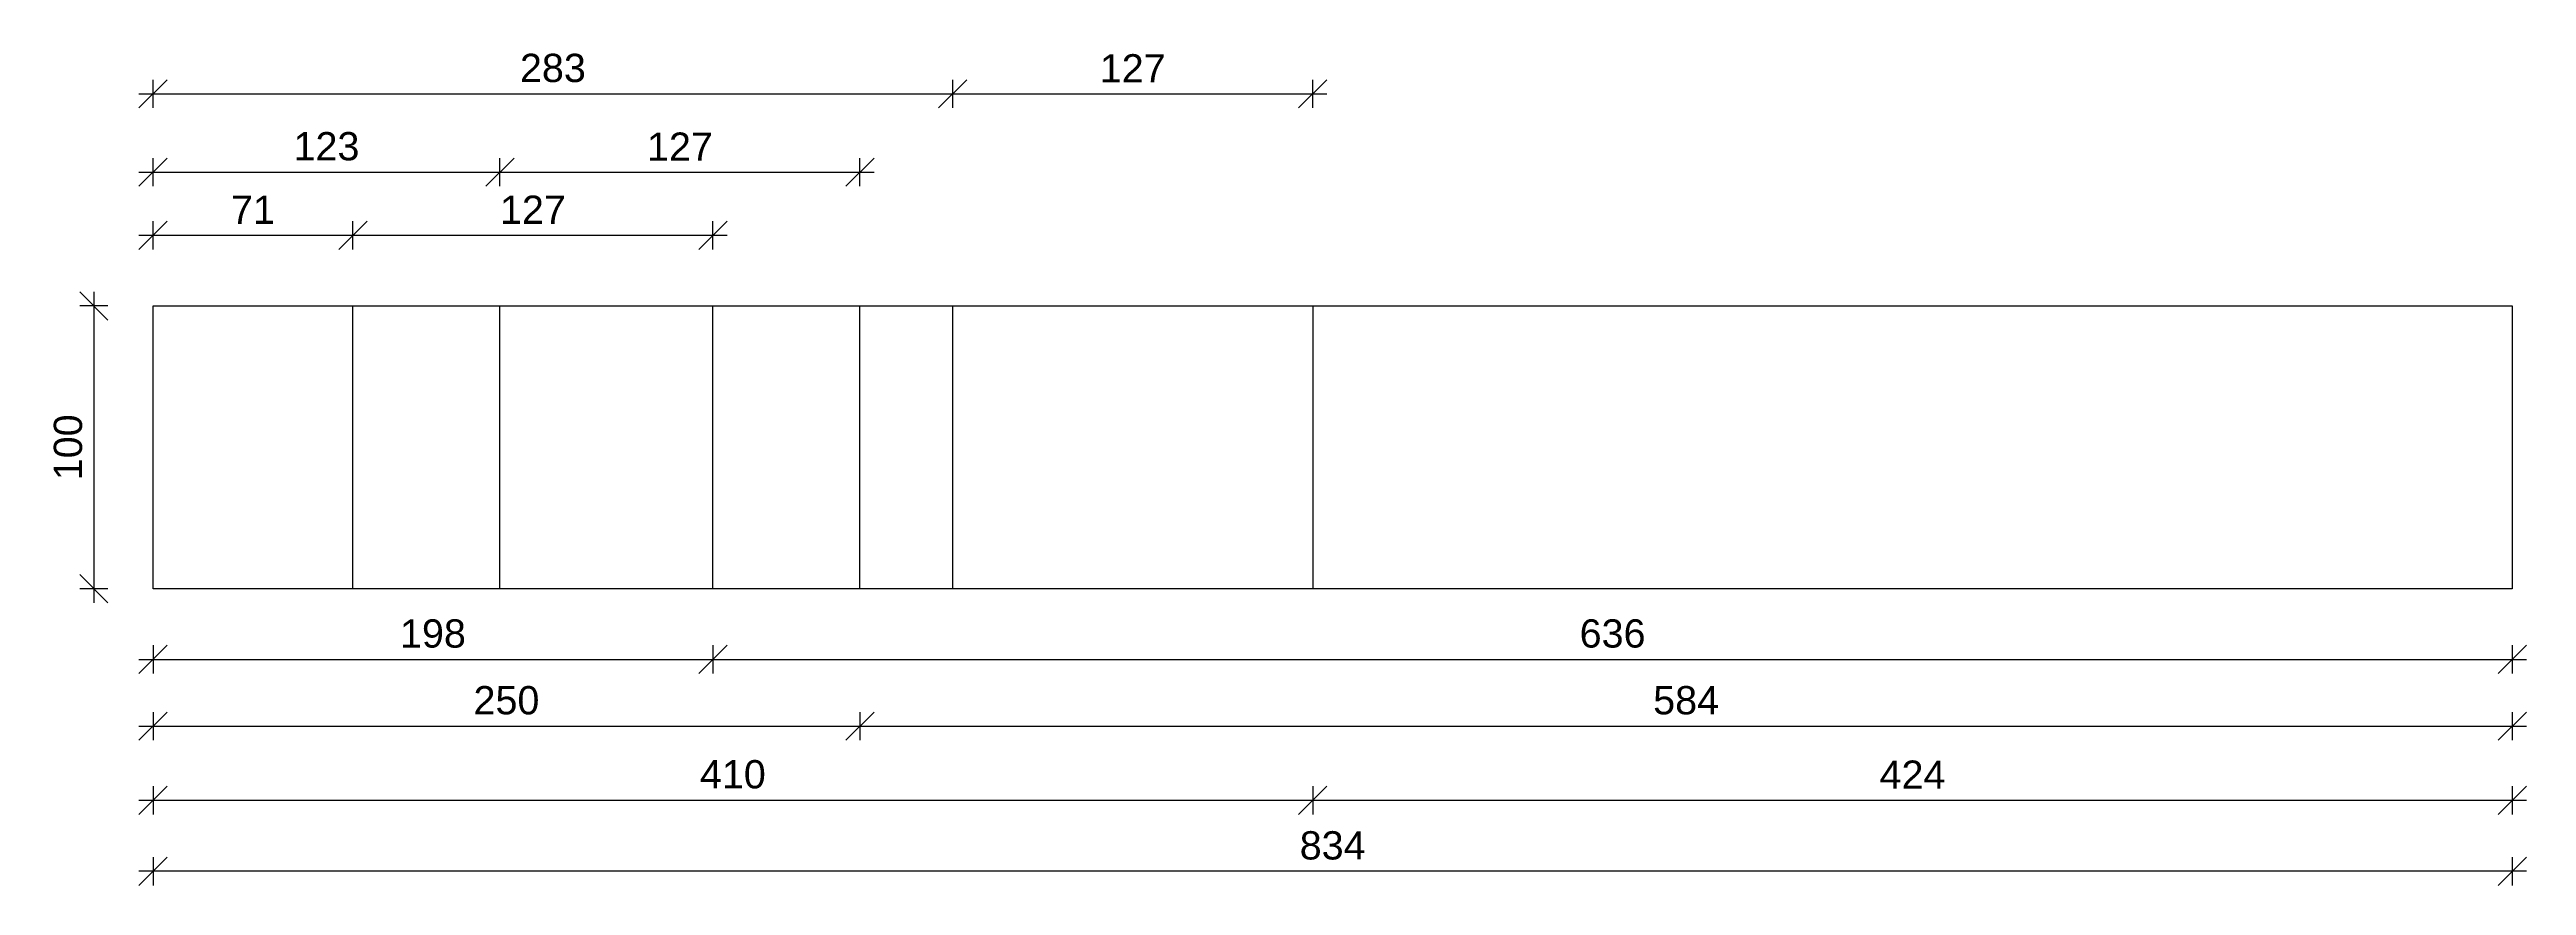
# Model space of a CAD drawing. Header units: millimetres. Extents: x 14254 to 34166, y 4312 to 8625.
# Drawn here: x 14254 to 15130, y 7694 to 7989 of the extents above; entities that cross this region are included whole.
import ezdxf

# ---------------------------------------------------------------- set-up
doc = ezdxf.new("R2010")
doc.units = ezdxf.units.MM
doc.layers.get('0').update_dxf_attribs({"lineweight": 25})
doc.layers.add('Mållinje (Afsætning af mål)', color=4, linetype='Continuous', lineweight=9)
doc.layers.add('Tyk fuldstregslinje (Optegning)', color=7, linetype='Continuous', lineweight=30)
doc.styles.add('Annotative', font='arial.ttf')
doc.dimstyles.new('Annotative', dxfattribs={"dimscale": 0, "dimtxt": 2.5, "dimasz": 2.5, "dimexe": 1.25, "dimexo": 1, "dimgap": 1, "dimtad": 1, "dimdec": 0, "dimzin": 0, "dimtxsty": 'Annotative', "dimblk": 'OBLIQUE', "dimcen": 1, "dimdle": 1.25, "dimadec": 0, "dimazin": 0, "dimtfac": 1, "dimtdec": 0, "dimtofl": 0, "dimtmove": 0, "dimatfit": 3, "dimfxl": 1.25, "dimfxlon": 1, "dimtolj": 1, "dimtzin": 0, "dimarcsym": 0})

msp = doc.modelspace()

# ---------------------------------------------------------------- blocks, each defined once
blk = doc.blocks.new('_Oblique')
at = {"color": 0, "linetype": 'ByBlock', "lineweight": -2}
blk.add_line((-0.5, -0.5), (0.5, 0.5), dxfattribs=at)
blk = doc.blocks.new('*D23')
at = {"layer": 'Defpoints', "color": 0, "transparency": 16777216}
for p in [(14361.42, 7923.83), (14290.71, 7898.83), (14361.42, 7898.83)]:
    blk.add_point(p, dxfattribs=at)
at = {"layer": 'Mållinje (Afsætning af mål)', "color": 0, "lineweight": -2, "transparency": 16777216}
for p, q in [((14290.71, 7918.83), (14290.71, 7928.83)), ((14361.42, 7918.83), (14361.42, 7928.83)), ((14285.71, 7923.83), (14366.42, 7923.83))]:
    blk.add_line(p, q, dxfattribs=at)
at = {"layer": 'Mållinje (Afsætning af mål)', "color": 0, "lineweight": -2, "transparency": 16777216, "xscale": 10, "yscale": 10, "zscale": 10, "rotation": 180}
blk.add_blockref('_Oblique', (14290.71, 7923.83), dxfattribs=at)
at = {"layer": 'Mållinje (Afsætning af mål)', "color": 0, "lineweight": -2, "transparency": 16777216, "xscale": 10, "yscale": 10, "zscale": 10}
blk.add_blockref('_Oblique', (14361.42, 7923.83), dxfattribs=at)
at = {"layer": 'Mållinje (Afsætning af mål)', "color": 0, "transparency": 16777216, "insert": (14326.06, 7932.85), "char_height": 10, "attachment_point": 5, "style": 'Annotative'}
blk.add_mtext('\\A1;71', dxfattribs=at)
blk = doc.blocks.new('*D24')
at = {"layer": 'Defpoints', "color": 0, "transparency": 16777216}
for p in [(14488.71, 7923.83), (14361.42, 7898.83), (14488.71, 7898.83)]:
    blk.add_point(p, dxfattribs=at)
at = {"layer": 'Mållinje (Afsætning af mål)', "color": 0, "lineweight": -2, "transparency": 16777216}
for p, q in [((14361.42, 7918.83), (14361.42, 7928.83)), ((14488.71, 7918.83), (14488.71, 7928.83)), ((14356.42, 7923.83), (14493.71, 7923.83))]:
    blk.add_line(p, q, dxfattribs=at)
at = {"layer": 'Mållinje (Afsætning af mål)', "color": 0, "lineweight": -2, "transparency": 16777216, "xscale": 10, "yscale": 10, "zscale": 10, "rotation": 180}
blk.add_blockref('_Oblique', (14361.42, 7923.83), dxfattribs=at)
at = {"layer": 'Mållinje (Afsætning af mål)', "color": 0, "lineweight": -2, "transparency": 16777216, "xscale": 10, "yscale": 10, "zscale": 10}
blk.add_blockref('_Oblique', (14488.71, 7923.83), dxfattribs=at)
at = {"layer": 'Mållinje (Afsætning af mål)', "color": 0, "transparency": 16777216, "insert": (14425.06, 7932.85), "char_height": 10, "attachment_point": 5, "style": 'Annotative'}
blk.add_mtext('\\A1;127', dxfattribs=at)
blk = doc.blocks.new('*D25')
at = {"layer": 'Defpoints', "color": 0, "transparency": 16777216}
for p in [(14413.42, 7946.13), (14290.71, 7898.83), (14413.42, 7898.83)]:
    blk.add_point(p, dxfattribs=at)
at = {"layer": 'Mållinje (Afsætning af mål)', "color": 0, "lineweight": -2, "transparency": 16777216}
for p, q in [((14285.71, 7946.13), (14418.42, 7946.13)), ((14290.71, 7941.13), (14290.71, 7951.13)), ((14413.42, 7941.13), (14413.42, 7951.13))]:
    blk.add_line(p, q, dxfattribs=at)
at = {"layer": 'Mållinje (Afsætning af mål)', "color": 0, "lineweight": -2, "transparency": 16777216, "xscale": 10, "yscale": 10, "zscale": 10, "rotation": 180}
blk.add_blockref('_Oblique', (14290.71, 7946.13), dxfattribs=at)
at = {"layer": 'Mållinje (Afsætning af mål)', "color": 0, "lineweight": -2, "transparency": 16777216, "xscale": 10, "yscale": 10, "zscale": 10}
blk.add_blockref('_Oblique', (14413.42, 7946.13), dxfattribs=at)
at = {"layer": 'Mållinje (Afsætning af mål)', "color": 0, "transparency": 16777216, "insert": (14352.06, 7955.24), "char_height": 10, "attachment_point": 5, "style": 'Annotative'}
blk.add_mtext('\\A1;123', dxfattribs=at)
blk = doc.blocks.new('*D26')
at = {"layer": 'Defpoints', "color": 0, "transparency": 16777216}
for p in [(14540.71, 7946.13), (14413.42, 7898.83), (14540.71, 7898.83)]:
    blk.add_point(p, dxfattribs=at)
at = {"layer": 'Mållinje (Afsætning af mål)', "color": 0, "lineweight": -2, "transparency": 16777216}
for p, q in [((14408.42, 7946.13), (14545.71, 7946.13)), ((14413.42, 7941.13), (14413.42, 7951.13)), ((14540.71, 7941.13), (14540.71, 7951.13))]:
    blk.add_line(p, q, dxfattribs=at)
at = {"layer": 'Mållinje (Afsætning af mål)', "color": 0, "lineweight": -2, "transparency": 16777216, "xscale": 10, "yscale": 10, "zscale": 10, "rotation": 180}
blk.add_blockref('_Oblique', (14413.42, 7946.13), dxfattribs=at)
at = {"layer": 'Mållinje (Afsætning af mål)', "color": 0, "lineweight": -2, "transparency": 16777216, "xscale": 10, "yscale": 10, "zscale": 10}
blk.add_blockref('_Oblique', (14540.71, 7946.13), dxfattribs=at)
at = {"layer": 'Mållinje (Afsætning af mål)', "color": 0, "transparency": 16777216, "insert": (14477.06, 7955.15), "char_height": 10, "attachment_point": 5, "style": 'Annotative'}
blk.add_mtext('\\A1;127', dxfattribs=at)
blk = doc.blocks.new('*D27')
at = {"layer": 'Defpoints', "color": 0, "transparency": 16777216}
for p in [(14573.55, 7973.83), (14290.71, 7898.83), (14573.55, 7898.83)]:
    blk.add_point(p, dxfattribs=at)
at = {"layer": 'Mållinje (Afsætning af mål)', "color": 0, "lineweight": -2, "transparency": 16777216}
for p, q in [((14285.71, 7973.83), (14578.55, 7973.83)), ((14290.71, 7968.83), (14290.71, 7978.83)), ((14573.55, 7968.83), (14573.55, 7978.83))]:
    blk.add_line(p, q, dxfattribs=at)
at = {"layer": 'Mållinje (Afsætning af mål)', "color": 0, "lineweight": -2, "transparency": 16777216, "xscale": 10, "yscale": 10, "zscale": 10, "rotation": 180}
blk.add_blockref('_Oblique', (14290.71, 7973.83), dxfattribs=at)
at = {"layer": 'Mållinje (Afsætning af mål)', "color": 0, "lineweight": -2, "transparency": 16777216, "xscale": 10, "yscale": 10, "zscale": 10}
blk.add_blockref('_Oblique', (14573.55, 7973.83), dxfattribs=at)
at = {"layer": 'Mållinje (Afsætning af mål)', "color": 0, "transparency": 16777216, "insert": (14432.13, 7982.93), "char_height": 10, "attachment_point": 5, "style": 'Annotative'}
blk.add_mtext('\\A1;283', dxfattribs=at)
blk = doc.blocks.new('*D28')
at = {"layer": 'Defpoints', "color": 0, "transparency": 16777216}
for p in [(14700.84, 7973.83), (14573.55, 7898.83), (14700.84, 7898.83)]:
    blk.add_point(p, dxfattribs=at)
at = {"layer": 'Mållinje (Afsætning af mål)', "color": 0, "lineweight": -2, "transparency": 16777216}
for p, q in [((14568.55, 7973.83), (14705.84, 7973.83)), ((14573.55, 7968.83), (14573.55, 7978.83)), ((14700.84, 7968.83), (14700.84, 7978.83))]:
    blk.add_line(p, q, dxfattribs=at)
at = {"layer": 'Mållinje (Afsætning af mål)', "color": 0, "lineweight": -2, "transparency": 16777216, "xscale": 10, "yscale": 10, "zscale": 10, "rotation": 180}
blk.add_blockref('_Oblique', (14573.55, 7973.83), dxfattribs=at)
at = {"layer": 'Mållinje (Afsætning af mål)', "color": 0, "lineweight": -2, "transparency": 16777216, "xscale": 10, "yscale": 10, "zscale": 10}
blk.add_blockref('_Oblique', (14700.84, 7973.83), dxfattribs=at)
at = {"layer": 'Mållinje (Afsætning af mål)', "color": 0, "transparency": 16777216, "insert": (14637.19, 7982.85), "char_height": 10, "attachment_point": 5, "style": 'Annotative'}
blk.add_mtext('\\A1;127', dxfattribs=at)
blk = doc.blocks.new('*D29')
at = {"layer": 'Defpoints', "color": 0, "transparency": 16777216}
for p in [(14290.71, 7798.83), (14488.71, 7798.83), (14488.71, 7773.83)]:
    blk.add_point(p, dxfattribs=at)
at = {"layer": 'Mållinje (Afsætning af mål)', "color": 0, "lineweight": -2, "transparency": 16777216}
for p, q in [((14290.71, 7778.83), (14290.71, 7768.83)), ((14488.71, 7778.83), (14488.71, 7768.83)), ((14285.71, 7773.83), (14493.71, 7773.83))]:
    blk.add_line(p, q, dxfattribs=at)
at = {"layer": 'Mållinje (Afsætning af mål)', "color": 0, "lineweight": -2, "transparency": 16777216, "xscale": 10, "yscale": 10, "zscale": 10, "rotation": 180}
blk.add_blockref('_Oblique', (14290.71, 7773.83), dxfattribs=at)
at = {"layer": 'Mållinje (Afsætning af mål)', "color": 0, "lineweight": -2, "transparency": 16777216, "xscale": 10, "yscale": 10, "zscale": 10}
blk.add_blockref('_Oblique', (14488.71, 7773.83), dxfattribs=at)
at = {"layer": 'Mållinje (Afsætning af mål)', "color": 0, "transparency": 16777216, "insert": (14389.71, 7782.93), "char_height": 10, "attachment_point": 5, "style": 'Annotative'}
blk.add_mtext('\\A1;198', dxfattribs=at)
blk = doc.blocks.new('*D30')
at = {"layer": 'Defpoints', "color": 0, "transparency": 16777216}
for p in [(14290.71, 7798.83), (14540.71, 7798.83), (14540.71, 7750.22)]:
    blk.add_point(p, dxfattribs=at)
at = {"layer": 'Mållinje (Afsætning af mål)', "color": 0, "lineweight": -2, "transparency": 16777216}
for p, q in [((14290.71, 7755.22), (14290.71, 7745.22)), ((14540.71, 7755.22), (14540.71, 7745.22)), ((14285.71, 7750.22), (14545.71, 7750.22))]:
    blk.add_line(p, q, dxfattribs=at)
at = {"layer": 'Mållinje (Afsætning af mål)', "color": 0, "lineweight": -2, "transparency": 16777216, "xscale": 10, "yscale": 10, "zscale": 10, "rotation": 180}
blk.add_blockref('_Oblique', (14290.71, 7750.22), dxfattribs=at)
at = {"layer": 'Mållinje (Afsætning af mål)', "color": 0, "lineweight": -2, "transparency": 16777216, "xscale": 10, "yscale": 10, "zscale": 10}
blk.add_blockref('_Oblique', (14540.71, 7750.22), dxfattribs=at)
at = {"layer": 'Mållinje (Afsætning af mål)', "color": 0, "transparency": 16777216, "insert": (14415.71, 7759.33), "char_height": 10, "attachment_point": 5, "style": 'Annotative'}
blk.add_mtext('\\A1;250', dxfattribs=at)
blk = doc.blocks.new('*D31')
at = {"layer": 'Defpoints', "color": 0, "transparency": 16777216}
for p in [(14290.71, 7798.83), (14700.84, 7798.83), (14700.84, 7724.04)]:
    blk.add_point(p, dxfattribs=at)
at = {"layer": 'Mållinje (Afsætning af mål)', "color": 0, "lineweight": -2, "transparency": 16777216}
for p, q in [((14290.71, 7729.04), (14290.71, 7719.04)), ((14700.84, 7729.04), (14700.84, 7719.04)), ((14285.71, 7724.04), (14705.84, 7724.04))]:
    blk.add_line(p, q, dxfattribs=at)
at = {"layer": 'Mållinje (Afsætning af mål)', "color": 0, "lineweight": -2, "transparency": 16777216, "xscale": 10, "yscale": 10, "zscale": 10, "rotation": 180}
blk.add_blockref('_Oblique', (14290.71, 7724.04), dxfattribs=at)
at = {"layer": 'Mållinje (Afsætning af mål)', "color": 0, "lineweight": -2, "transparency": 16777216, "xscale": 10, "yscale": 10, "zscale": 10}
blk.add_blockref('_Oblique', (14700.84, 7724.04), dxfattribs=at)
at = {"layer": 'Mållinje (Afsætning af mål)', "color": 0, "transparency": 16777216, "insert": (14495.77, 7733.15), "char_height": 10, "attachment_point": 5, "style": 'Annotative'}
blk.add_mtext('\\A1;410', dxfattribs=at)
blk = doc.blocks.new('*D32')
at = {"layer": 'Defpoints', "color": 0, "transparency": 16777216}
for p in [(14700.84, 7798.83), (15125.1, 7798.83), (15125.1, 7724.04)]:
    blk.add_point(p, dxfattribs=at)
at = {"layer": 'Mållinje (Afsætning af mål)', "color": 0, "lineweight": -2, "transparency": 16777216}
for p, q in [((14700.84, 7729.04), (14700.84, 7719.04)), ((15125.1, 7729.04), (15125.1, 7719.04)), ((14695.84, 7724.04), (15130.1, 7724.04))]:
    blk.add_line(p, q, dxfattribs=at)
at = {"layer": 'Mållinje (Afsætning af mål)', "color": 0, "lineweight": -2, "transparency": 16777216, "xscale": 10, "yscale": 10, "zscale": 10, "rotation": 180}
blk.add_blockref('_Oblique', (14700.84, 7724.04), dxfattribs=at)
at = {"layer": 'Mållinje (Afsætning af mål)', "color": 0, "lineweight": -2, "transparency": 16777216, "xscale": 10, "yscale": 10, "zscale": 10}
blk.add_blockref('_Oblique', (15125.1, 7724.04), dxfattribs=at)
at = {"layer": 'Mållinje (Afsætning af mål)', "color": 0, "transparency": 16777216, "insert": (14912.97, 7733.07), "char_height": 10, "attachment_point": 5, "style": 'Annotative'}
blk.add_mtext('\\A1;424', dxfattribs=at)
blk = doc.blocks.new('*D33')
at = {"layer": 'Defpoints', "color": 0, "transparency": 16777216}
for p in [(14290.71, 7798.83), (15125.1, 7798.83), (14290.71, 7698.89)]:
    blk.add_point(p, dxfattribs=at)
at = {"layer": 'Mållinje (Afsætning af mål)', "color": 0, "lineweight": -2, "transparency": 16777216}
for p, q in [((14290.71, 7703.89), (14290.71, 7693.89)), ((15125.1, 7703.89), (15125.1, 7693.89)), ((15130.1, 7698.89), (14285.71, 7698.89))]:
    blk.add_line(p, q, dxfattribs=at)
at = {"layer": 'Mållinje (Afsætning af mål)', "color": 0, "lineweight": -2, "transparency": 16777216, "xscale": 10, "yscale": 10, "zscale": 10, "rotation": 180}
blk.add_blockref('_Oblique', (14290.71, 7698.89), dxfattribs=at)
at = {"layer": 'Mållinje (Afsætning af mål)', "color": 0, "lineweight": -2, "transparency": 16777216, "xscale": 10, "yscale": 10, "zscale": 10}
blk.add_blockref('_Oblique', (15125.1, 7698.89), dxfattribs=at)
at = {"layer": 'Mållinje (Afsætning af mål)', "color": 0, "transparency": 16777216, "insert": (14707.9, 7708), "char_height": 10, "attachment_point": 5, "style": 'Annotative'}
blk.add_mtext('\\A1;834', dxfattribs=at)
blk = doc.blocks.new('*D34')
at = {"layer": 'Defpoints', "color": 0, "transparency": 16777216}
for p in [(14540.71, 7798.83), (15125.1, 7798.83), (15125.1, 7750.22)]:
    blk.add_point(p, dxfattribs=at)
at = {"layer": 'Mållinje (Afsætning af mål)', "color": 0, "lineweight": -2, "transparency": 16777216}
for p, q in [((14540.71, 7755.22), (14540.71, 7745.22)), ((15125.1, 7755.22), (15125.1, 7745.22)), ((14535.71, 7750.22), (15130.1, 7750.22))]:
    blk.add_line(p, q, dxfattribs=at)
at = {"layer": 'Mållinje (Afsætning af mål)', "color": 0, "lineweight": -2, "transparency": 16777216, "xscale": 10, "yscale": 10, "zscale": 10, "rotation": 180}
blk.add_blockref('_Oblique', (14540.71, 7750.22), dxfattribs=at)
at = {"layer": 'Mållinje (Afsætning af mål)', "color": 0, "lineweight": -2, "transparency": 16777216, "xscale": 10, "yscale": 10, "zscale": 10}
blk.add_blockref('_Oblique', (15125.1, 7750.22), dxfattribs=at)
at = {"layer": 'Mållinje (Afsætning af mål)', "color": 0, "transparency": 16777216, "insert": (14832.9, 7759.33), "char_height": 10, "attachment_point": 5, "style": 'Annotative'}
blk.add_mtext('\\A1;584', dxfattribs=at)
blk = doc.blocks.new('*D35')
at = {"layer": 'Defpoints', "color": 0, "transparency": 16777216}
for p in [(14488.71, 7798.83), (15125.1, 7798.83), (15125.1, 7773.83)]:
    blk.add_point(p, dxfattribs=at)
at = {"layer": 'Mållinje (Afsætning af mål)', "color": 0, "lineweight": -2, "transparency": 16777216}
for p, q in [((14488.71, 7778.83), (14488.71, 7768.83)), ((15125.1, 7778.83), (15125.1, 7768.83)), ((14483.71, 7773.83), (15130.1, 7773.83))]:
    blk.add_line(p, q, dxfattribs=at)
at = {"layer": 'Mållinje (Afsætning af mål)', "color": 0, "lineweight": -2, "transparency": 16777216, "xscale": 10, "yscale": 10, "zscale": 10, "rotation": 180}
blk.add_blockref('_Oblique', (14488.71, 7773.83), dxfattribs=at)
at = {"layer": 'Mållinje (Afsætning af mål)', "color": 0, "lineweight": -2, "transparency": 16777216, "xscale": 10, "yscale": 10, "zscale": 10}
blk.add_blockref('_Oblique', (15125.1, 7773.83), dxfattribs=at)
at = {"layer": 'Mållinje (Afsætning af mål)', "color": 0, "transparency": 16777216, "insert": (14806.9, 7782.94), "char_height": 10, "attachment_point": 5, "style": 'Annotative'}
blk.add_mtext('\\A1;636', dxfattribs=at)
blk = doc.blocks.new('*D36')
at = {"layer": 'Defpoints', "color": 0, "transparency": 16777216}
for p in [(14290.71, 7898.83), (14269.79, 7798.83), (14290.71, 7798.83)]:
    blk.add_point(p, dxfattribs=at)
at = {"layer": 'Mållinje (Afsætning af mål)', "color": 0, "lineweight": -2, "transparency": 16777216}
for p, q in [((14269.79, 7903.83), (14269.79, 7793.83)), ((14274.79, 7898.83), (14264.79, 7898.83)), ((14274.79, 7798.83), (14264.79, 7798.83))]:
    blk.add_line(p, q, dxfattribs=at)
at = {"layer": 'Mållinje (Afsætning af mål)', "color": 0, "lineweight": -2, "transparency": 16777216, "xscale": 10, "yscale": 10, "zscale": 10}
for p, rotation in [((14269.79, 7898.83), 90), ((14269.79, 7798.83), 270)]:
    blk.add_blockref('_Oblique', p, dxfattribs=dict(at, rotation=rotation))
at = {"layer": 'Mållinje (Afsætning af mål)', "color": 0, "transparency": 16777216, "insert": (14260.68, 7848.83), "char_height": 10, "attachment_point": 5, "rotation": 90, "style": 'Annotative'}
blk.add_mtext('\\A1;100', dxfattribs=at)

# ---------------------------------------------------------------- dimensions: what is measured, and where the dimension line sits
at = {"layer": 'Mållinje (Afsætning af mål)'}
for p1, p2, distance, picture, middle in [((14290.71, 7898.83), (14573.55, 7898.83), 75, '*D27', (14432.13, 7982.93)), ((14573.55, 7898.83), (14700.84, 7898.83), 75, '*D28', (14637.19, 7982.85)), ((14290.71, 7898.83), (14413.42, 7898.83), 47.31, '*D25', (14352.06, 7955.24)), ((14413.42, 7898.83), (14540.71, 7898.83), 47.31, '*D26', (14477.06, 7955.15)), ((14290.71, 7898.83), (14361.42, 7898.83), 25, '*D23', (14326.06, 7932.85)), ((14361.42, 7898.83), (14488.71, 7898.83), 25, '*D24', (14425.06, 7932.85)), ((14290.71, 7898.83), (14290.71, 7798.83), -20.92, '*D36', (14260.68, 7848.83)), ((14290.71, 7798.83), (14488.71, 7798.83), -25, '*D29', (14389.71, 7782.93)), ((14290.71, 7798.83), (14540.71, 7798.83), -48.6, '*D30', (14415.71, 7759.33)), ((14290.71, 7798.83), (14700.84, 7798.83), -74.78, '*D31', (14495.77, 7733.15)), ((15125.1, 7798.83), (14290.71, 7798.83), 99.94, '*D33', (14707.9, 7708)), ((14488.71, 7798.83), (15125.1, 7798.83), -25, '*D35', (14806.9, 7782.94)), ((14540.71, 7798.83), (15125.1, 7798.83), -48.6, '*D34', (14832.9, 7759.33)), ((14700.84, 7798.83), (15125.1, 7798.83), -74.78, '*D32', (14912.97, 7733.07))]:
    dim = msp.add_aligned_dim(p1=p1, p2=p2, distance=distance, dimstyle='Annotative', dxfattribs=at)
    dim.commit()
    dim.dimension.update_dxf_attribs({"geometry": picture, "text_midpoint": middle})

# ---------------------------------------------------------------- linework, layer by layer
at = {"layer": 'Tyk fuldstregslinje (Optegning)'}
for p, q in [((14290.71, 7798.83), (14290.71, 7898.83)), ((14290.71, 7898.83), (15125.1, 7898.83)), ((15125.1, 7898.83), (15125.1, 7798.83)), ((15125.1, 7798.83), (14290.71, 7798.83))]:
    msp.add_line(p, q, dxfattribs=at)
at = {"layer": 'Tyk fuldstregslinje (Optegning)', "color": 1}
for p, q in [((14361.42, 7798.83), (14361.42, 7898.83)), ((14488.71, 7798.83), (14488.71, 7898.83))]:
    msp.add_line(p, q, dxfattribs=at)
at = {"layer": 'Tyk fuldstregslinje (Optegning)', "color": 5}
for p, q in [((14413.42, 7798.83), (14413.42, 7898.83)), ((14540.71, 7798.83), (14540.71, 7898.83))]:
    msp.add_line(p, q, dxfattribs=at)
at = {"layer": 'Tyk fuldstregslinje (Optegning)', "color": 3}
for p, q in [((14573.55, 7798.83), (14573.55, 7898.83)), ((14700.84, 7898.83), (14700.84, 7798.83))]:
    msp.add_line(p, q, dxfattribs=at)

msp.set_redraw_order([(e.dxf.handle, doc.entitydb.next_handle()) for e in msp.query("TEXT MTEXT ATTDEF DIMENSION ARC_DIMENSION")])  # texts and dimensions are drawn at this point

doc.saveas('drawing.dxf')
